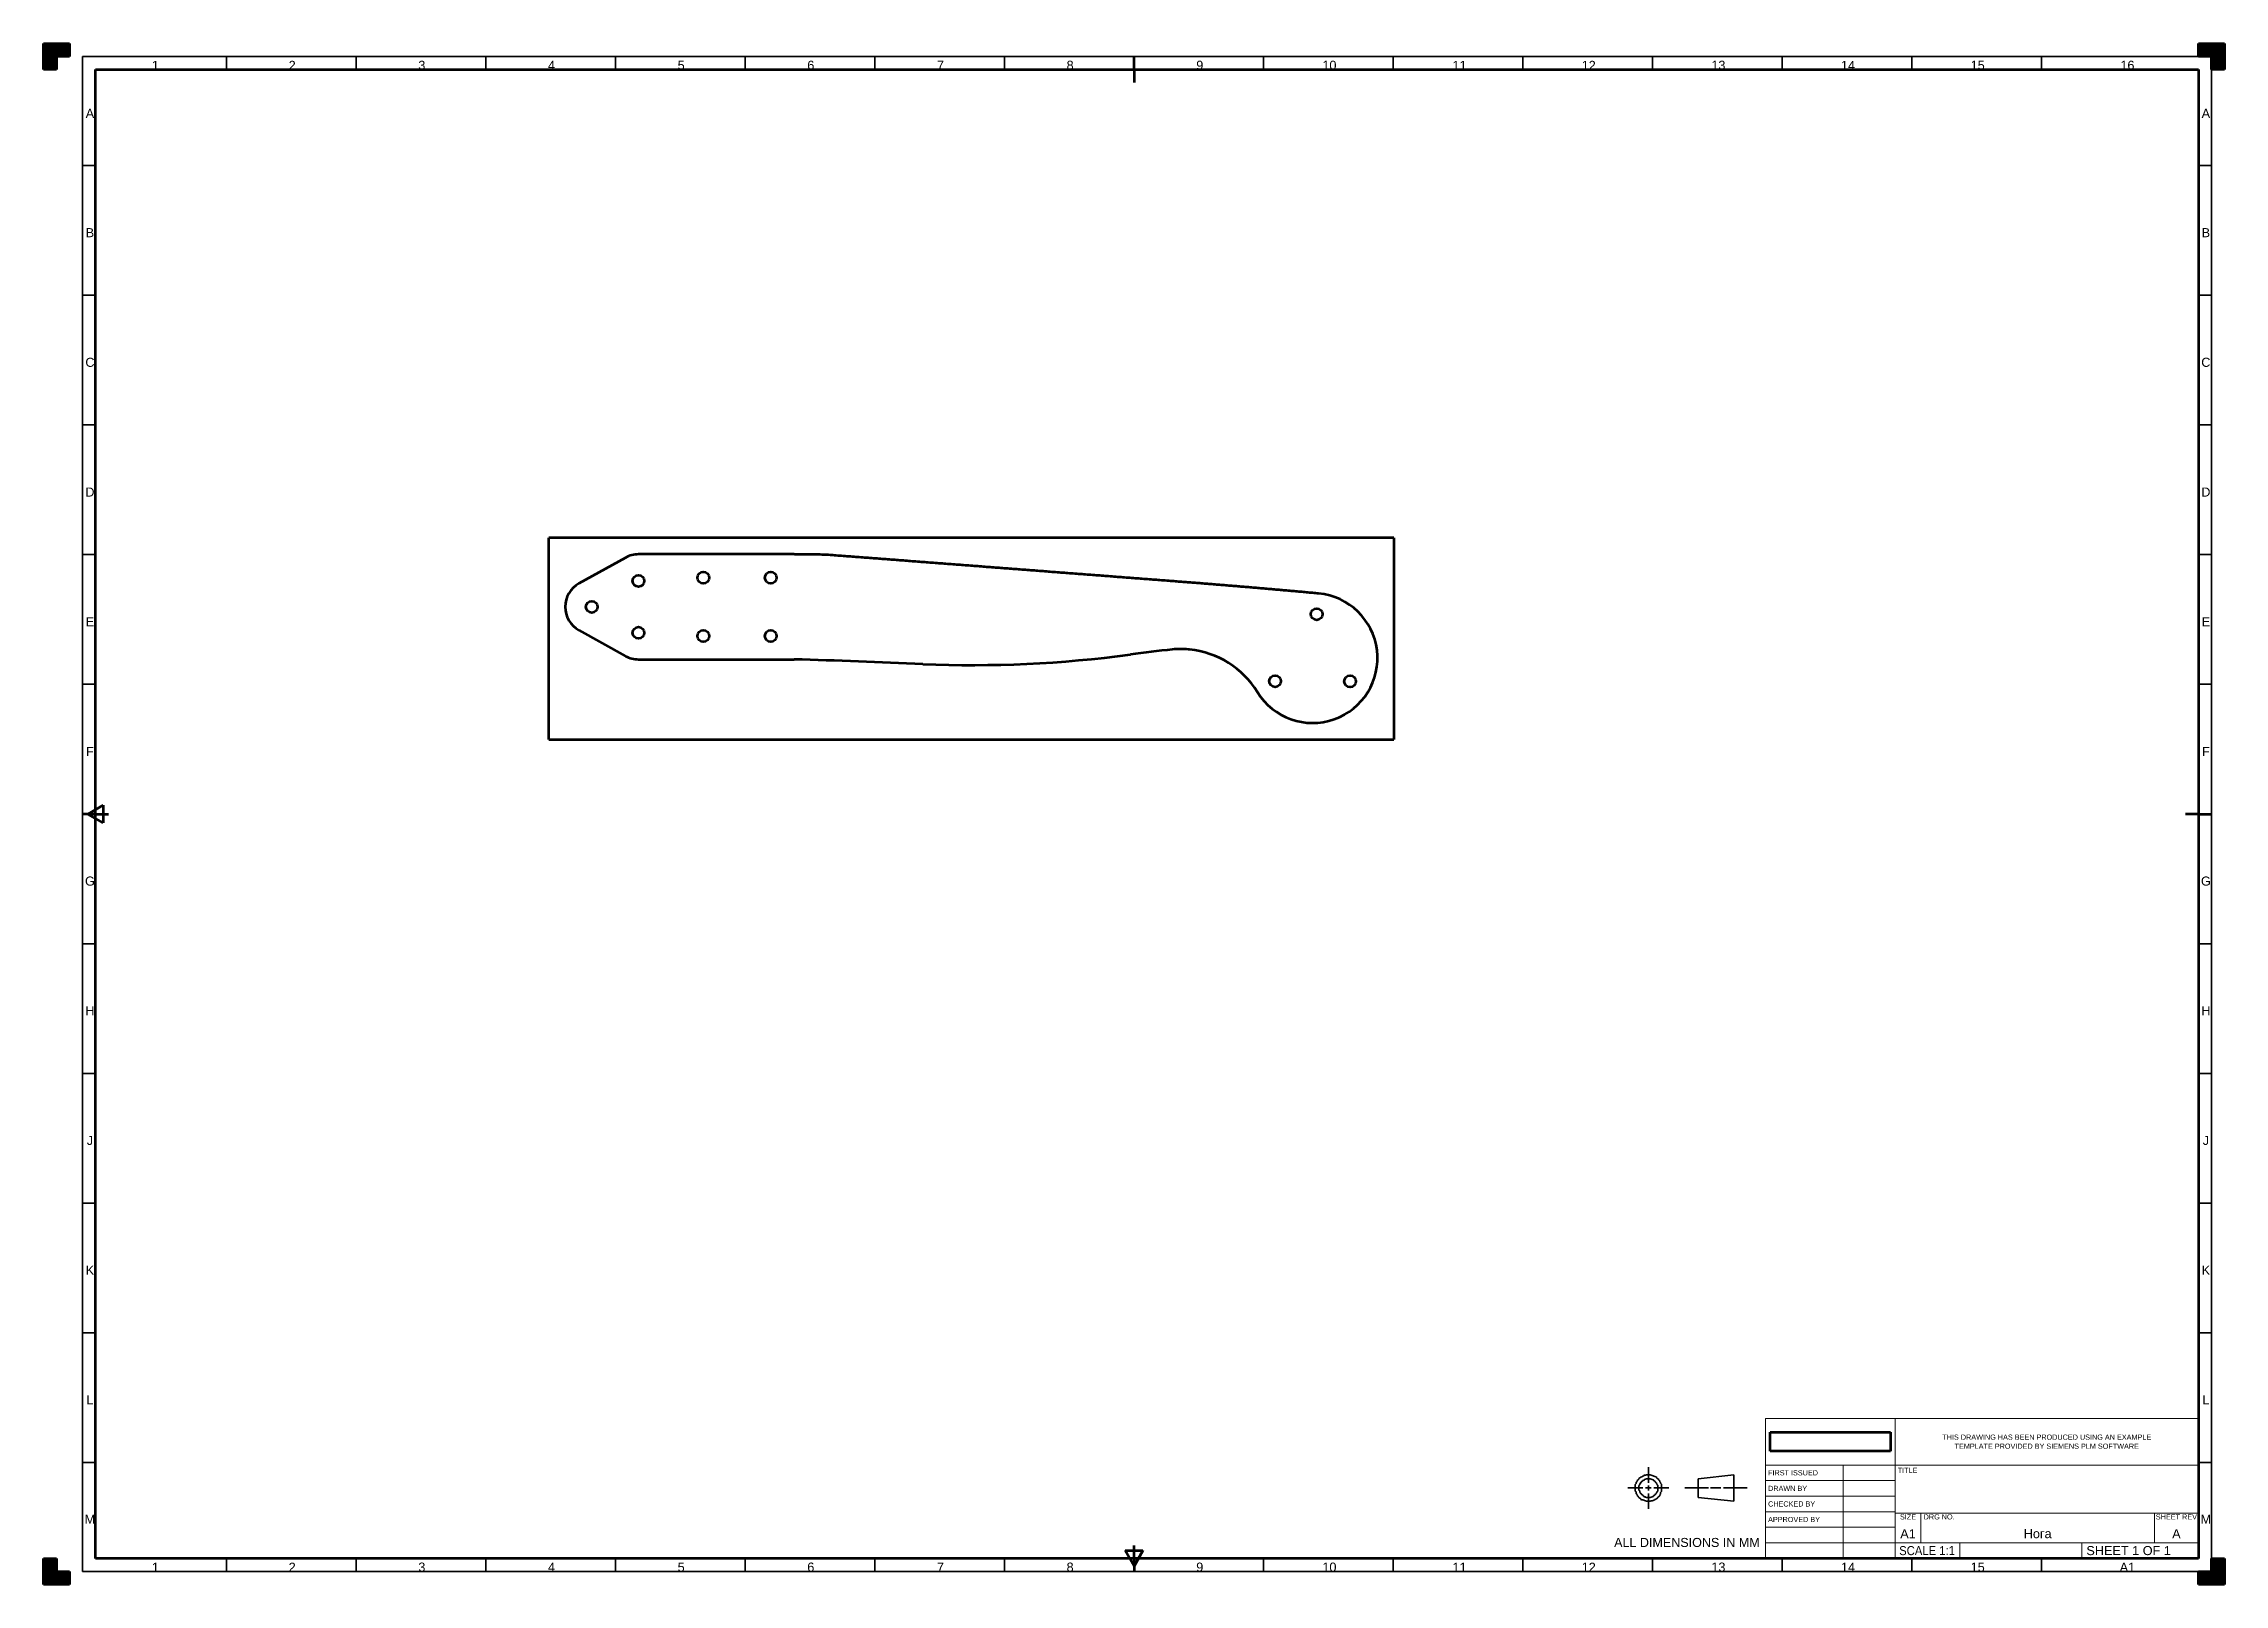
# Model space of a CAD drawing. Header units: millimetres. Extents: x 0 to 841, y 0 to 594.
import ezdxf

# ---------------------------------------------------------------- set-up
doc = ezdxf.new("R2010")
doc.units = ezdxf.units.MM
doc.layers.add('1', color=7, linetype='Continuous', true_color=0xffffff)
doc.layers.add('256', color=7, linetype='Continuous', true_color=0xffffff)
doc.styles.add('Arial', font='Arial')
picture_1 = doc.add_image_def('image1.jpg', size_in_pixel=(548, 87))

msp = doc.modelspace()

# ---------------------------------------------------------------- texts
at = {"layer": '256', "color": 18, "linetype": 'Continuous', "lineweight": 13, "char_height": 3.5, "attachment_point": 7, "line_spacing_factor": 1.047437, "style": 'Arial'}
for s, insert in [('\\fArial|b0|i0;\\W1.0000;1', (41.75, 583.86)), ('\\fArial|b0|i0;\\W1.0000;2', (94.5, 583.86)), ('\\fArial|b0|i0;\\W1.0000;3', (144.5, 583.86)), ('\\fArial|b0|i0;\\W1.0000;4', (194.5, 583.87)), ('\\fArial|b0|i0;\\W1.0000;5', (244.5, 583.87)), ('\\fArial|b0|i0;\\W1.0000;6', (294.5, 583.86)), ('\\fArial|b0|i0;\\W1.0000;7', (344.5, 583.87)), ('\\fArial|b0|i0;\\W1.0000;8', (394.5, 583.86)), ('\\fArial|b0|i0;\\W1.0000;9', (444.5, 583.86)), ('\\fArial|b0|i0;\\W1.0000;10', (493.14, 583.86)), ('\\fArial|b0|i0;\\W1.0000;11', (543.32, 583.86)), ('\\fArial|b0|i0;\\W1.0000;12', (593.14, 583.86)), ('\\fArial|b0|i0;\\W1.0000;13', (643.14, 583.86)), ('\\fArial|b0|i0;\\W1.0000;14', (693.14, 583.86)), ('\\fArial|b0|i0;\\W1.0000;15', (743.14, 583.86)), ('\\fArial|b0|i0;\\W1.0000;16', (800.89, 583.86)), ('\\fArial|b0|i0;\\W1.0000;A', (16.23, 565.37)), ('\\fArial|b0|i0;\\W1.0000;A', (832.23, 565.37)), ('\\fArial|b0|i0;\\W1.0000;B', (16.23, 519.37)), ('\\fArial|b0|i0;\\W1.0000;B', (832.23, 519.37)), ('\\fArial|b0|i0;\\W1.0000;C', (16.09, 469.34)), ('\\fArial|b0|i0;\\W1.0000;C', (832.09, 469.34)), ('\\fArial|b0|i0;\\W1.0000;D', (16.09, 419.37)), ('\\fArial|b0|i0;\\W1.0000;D', (832.09, 419.37)), ('\\fArial|b0|i0;\\W1.0000;E', (16.23, 369.37)), ('\\fArial|b0|i0;\\W1.0000;E', (832.23, 369.37)), ('\\fArial|b0|i0;\\W1.0000;F', (16.37, 319.37)), ('\\fArial|b0|i0;\\W1.0000;F', (832.37, 319.37)), ('\\fArial|b0|i0;\\W1.0000;G', (15.96, 269.34)), ('\\fArial|b0|i0;\\W1.0000;G', (831.96, 269.34)), ('\\fArial|b0|i0;\\W1.0000;H', (16.09, 219.37)), ('\\fArial|b0|i0;\\W1.0000;H', (832.09, 219.37)), ('\\fArial|b0|i0;\\W1.0000;J', (16.64, 169.37)), ('\\fArial|b0|i0;\\W1.0000;J', (832.64, 169.37)), ('\\fArial|b0|i0;\\W1.0000;K', (16.23, 119.37)), ('\\fArial|b0|i0;\\W1.0000;K', (832.23, 119.37)), ('\\fArial|b0|i0;\\W1.0000;L', (16.5, 69.37)), ('\\fArial|b0|i0;\\W1.0000;L', (832.5, 69.37)), ('\\fArial|b0|i0;\\W1.0000;M', (15.82, 23.37)), ('\\fArial|b0|i0;\\W1.0000;M', (831.82, 23.37)), ('\\fArial|b0|i0;\\W1.0000;2', (94.5, 4.86)), ('\\fArial|b0|i0;\\W1.0000;3', (144.5, 4.86)), ('\\fArial|b0|i0;\\W1.0000;5', (244.5, 4.87)), ('\\fArial|b0|i0;\\W1.0000;6', (294.5, 4.86)), ('\\fArial|b0|i0;\\W1.0000;8', (394.5, 4.86)), ('\\fArial|b0|i0;\\W1.0000;9', (444.5, 4.86)), ('\\fArial|b0|i0;\\W1.0000;10', (493.14, 4.86)), ('\\fArial|b0|i0;\\W1.0000;12', (593.14, 4.86)), ('\\fArial|b0|i0;\\W1.0000;13', (643.14, 4.86)), ('\\fArial|b0|i0;\\W1.0000;15', (743.14, 4.86)), ('\\fArial|b0|i0;\\W1.0000;1', (41.75, 4.86)), ('\\fArial|b0|i0;\\W1.0000;4', (194.5, 4.87)), ('\\fArial|b0|i0;\\W1.0000;7', (344.5, 4.87)), ('\\fArial|b0|i0;\\W1.0000;11', (543.32, 4.86)), ('\\fArial|b0|i0;\\W1.0000;14', (693.14, 4.86)), ('\\fArial|b0|i0;\\W1.0000;A1', (800.62, 4.86))]:
    msp.add_mtext(s, dxfattribs=dict(at, insert=insert))

# ---------------------------------------------------------------- blocks, each defined once
blk = doc.blocks.new('HATCH1')
at = {"color": 18, "lineweight": 13}
for p, q in [((0, 593.98988), (10, 593.98988)), ((0, 593.94755), (10, 593.94755)), ((0, 593.90522), (10, 593.90522)), ((0, 593.86289), (10, 593.86289)), ((0, 593.82056), (10, 593.82056)), ((0, 593.77823), (10, 593.77823)), ((0, 593.7359), (10, 593.7359)), ((0, 593.69357), (10, 593.69357)), ((0, 593.65124), (10, 593.65124)), ((0, 593.60891), (10, 593.60891)), ((0, 593.56658), (10, 593.56658)), ((0, 593.52425), (10, 593.52425)), ((0, 593.48192), (10, 593.48192)), ((0, 593.43959), (10, 593.43959)), ((0, 593.39726), (10, 593.39726)), ((0, 593.35493), (10, 593.35493)), ((0, 593.3126), (10, 593.3126)), ((0, 593.27027), (10, 593.27027)), ((0, 593.22794), (10, 593.22794)), ((0, 593.18561), (10, 593.18561)), ((0, 593.14328), (10, 593.14328)), ((0, 593.10095), (10, 593.10095)), ((0, 593.05862), (10, 593.05862)), ((0, 593.01629), (10, 593.01629)), ((0, 592.97396), (10, 592.97396)), ((0, 592.93163), (10, 592.93163)), ((0, 592.8893), (10, 592.8893)), ((0, 592.84697), (10, 592.84697)), ((0, 592.80464), (10, 592.80464)), ((0, 592.76231), (10, 592.76231)), ((0, 592.71998), (10, 592.71998)), ((0, 592.67765), (10, 592.67765)), ((0, 592.63532), (10, 592.63532)), ((0, 592.59299), (10, 592.59299)), ((0, 592.55066), (10, 592.55066)), ((0, 592.50833), (10, 592.50833)), ((0, 592.466), (10, 592.466)), ((0, 592.42367), (10, 592.42367)), ((0, 592.38134), (10, 592.38134)), ((0, 592.33901), (10, 592.33901)), ((0, 592.29668), (10, 592.29668)), ((0, 592.25435), (10, 592.25435)), ((0, 592.21202), (10, 592.21202)), ((0, 592.16969), (10, 592.16969)), ((0, 592.12736), (10, 592.12736)), ((0, 592.08503), (10, 592.08503)), ((0, 592.0427), (10, 592.0427)), ((0, 592.00037), (10, 592.00037)), ((0, 591.95804), (10, 591.95804)), ((0, 591.91571), (10, 591.91571)), ((0, 591.87338), (10, 591.87338)), ((0, 591.83105), (10, 591.83105)), ((0, 591.78872), (10, 591.78872)), ((0, 591.74639), (10, 591.74639)), ((0, 591.70406), (10, 591.70406)), ((0, 591.66173), (10, 591.66173)), ((0, 591.6194), (10, 591.6194)), ((0, 591.57707), (10, 591.57707)), ((0, 591.53474), (10, 591.53474)), ((0, 591.49241), (10, 591.49241)), ((0, 591.45008), (10, 591.45008)), ((0, 591.40775), (10, 591.40775)), ((0, 591.36542), (10, 591.36542)), ((0, 591.32309), (10, 591.32309)), ((0, 591.28076), (10, 591.28076)), ((0, 591.23843), (10, 591.23843)), ((0, 591.1961), (10, 591.1961)), ((0, 591.15377), (10, 591.15377)), ((0, 591.11144), (10, 591.11144)), ((0, 591.06911), (10, 591.06911)), ((0, 591.02678), (10, 591.02678)), ((0, 590.98445), (10, 590.98445)), ((0, 590.94212), (10, 590.94212)), ((0, 590.89979), (10, 590.89979)), ((0, 590.85746), (10, 590.85746)), ((0, 590.81513), (10, 590.81513)), ((0, 590.7728), (10, 590.7728)), ((0, 590.73047), (10, 590.73047)), ((0, 590.68814), (10, 590.68814)), ((0, 590.64581), (10, 590.64581)), ((0, 590.60348), (10, 590.60348)), ((0, 590.56115), (10, 590.56115)), ((0, 590.51882), (10, 590.51882)), ((0, 590.47649), (10, 590.47649)), ((0, 590.43416), (10, 590.43416)), ((0, 590.39183), (10, 590.39183)), ((0, 590.3495), (10, 590.3495)), ((0, 590.30717), (10, 590.30717)), ((0, 590.26484), (10, 590.26484)), ((0, 590.22251), (10, 590.22251)), ((0, 590.18018), (10, 590.18018)), ((0, 590.13785), (10, 590.13785)), ((0, 590.09552), (10, 590.09552)), ((0, 590.05319), (10, 590.05319)), ((0, 590.01086), (10, 590.01086)), ((0, 589.96853), (10, 589.96853)), ((0, 589.9262), (10, 589.9262)), ((0, 589.88387), (10, 589.88387)), ((0, 589.84154), (10, 589.84154)), ((0, 589.79921), (10, 589.79921)), ((0, 589.75688), (10, 589.75688)), ((0, 589.71455), (10, 589.71455)), ((0, 589.67222), (10, 589.67222)), ((0, 589.62989), (10, 589.62989)), ((0, 589.58756), (10, 589.58756)), ((0, 589.54523), (10, 589.54523)), ((0, 589.5029), (10, 589.5029)), ((0, 589.46057), (10, 589.46057)), ((0, 589.41824), (10, 589.41824)), ((0, 589.37591), (10, 589.37591)), ((0, 589.33358), (10, 589.33358)), ((0, 589.29125), (10, 589.29125)), ((0, 589.24892), (10, 589.24892)), ((0, 589.20659), (10, 589.20659)), ((0, 589.16426), (10, 589.16426)), ((0, 589.12193), (10, 589.12193)), ((0, 589.0796), (10, 589.0796)), ((0, 589.03727), (10, 589.03727)), ((0, 588.99494), (5, 588.99494)), ((0, 588.95261), (5, 588.95261)), ((0, 588.91028), (5, 588.91028)), ((0, 588.86795), (5, 588.86795)), ((0, 588.82562), (5, 588.82562)), ((0, 588.78329), (5, 588.78329)), ((0, 588.74096), (5, 588.74096)), ((0, 588.69863), (5, 588.69863)), ((0, 588.6563), (5, 588.6563)), ((0, 588.61397), (5, 588.61397)), ((0, 588.57164), (5, 588.57164)), ((0, 588.52931), (5, 588.52931)), ((0, 588.48698), (5, 588.48698)), ((0, 588.44465), (5, 588.44465)), ((0, 588.40232), (5, 588.40232)), ((0, 588.35999), (5, 588.35999)), ((0, 588.31766), (5, 588.31766)), ((0, 588.27533), (5, 588.27533)), ((0, 588.233), (5, 588.233)), ((0, 588.19067), (5, 588.19067)), ((0, 588.14834), (5, 588.14834)), ((0, 588.10601), (5, 588.10601)), ((0, 588.06368), (5, 588.06368)), ((0, 588.02135), (5, 588.02135)), ((0, 587.97902), (5, 587.97902)), ((0, 587.93669), (5, 587.93669)), ((0, 587.89436), (5, 587.89436)), ((0, 587.85203), (5, 587.85203)), ((0, 587.8097), (5, 587.8097)), ((0, 587.76737), (5, 587.76737)), ((0, 587.72504), (5, 587.72504)), ((0, 587.68271), (5, 587.68271)), ((0, 587.64038), (5, 587.64038)), ((0, 587.59805), (5, 587.59805)), ((0, 587.55572), (5, 587.55572)), ((0, 587.51339), (5, 587.51339)), ((0, 587.47106), (5, 587.47106)), ((0, 587.42873), (5, 587.42873)), ((0, 587.3864), (5, 587.3864)), ((0, 587.34407), (5, 587.34407)), ((0, 587.30174), (5, 587.30174)), ((0, 587.25941), (5, 587.25941)), ((0, 587.21708), (5, 587.21708)), ((0, 587.17475), (5, 587.17475)), ((0, 587.13242), (5, 587.13242)), ((0, 587.09009), (5, 587.09009)), ((0, 587.04776), (5, 587.04776)), ((0, 587.00543), (5, 587.00543)), ((0, 586.9631), (5, 586.9631)), ((0, 586.92077), (5, 586.92077)), ((0, 586.87844), (5, 586.87844)), ((0, 586.83611), (5, 586.83611)), ((0, 586.79378), (5, 586.79378)), ((0, 586.75145), (5, 586.75145)), ((0, 586.70912), (5, 586.70912)), ((0, 586.66679), (5, 586.66679)), ((0, 586.62446), (5, 586.62446)), ((0, 586.58213), (5, 586.58213)), ((0, 586.5398), (5, 586.5398)), ((0, 586.49747), (5, 586.49747)), ((0, 586.45514), (5, 586.45514)), ((0, 586.41281), (5, 586.41281)), ((0, 586.37048), (5, 586.37048)), ((0, 586.32815), (5, 586.32815)), ((0, 586.28582), (5, 586.28582)), ((0, 586.24349), (5, 586.24349)), ((0, 586.20116), (5, 586.20116)), ((0, 586.15883), (5, 586.15883)), ((0, 586.1165), (5, 586.1165)), ((0, 586.07417), (5, 586.07417)), ((0, 586.03184), (5, 586.03184)), ((0, 585.98951), (5, 585.98951)), ((0, 585.94718), (5, 585.94718)), ((0, 585.90485), (5, 585.90485)), ((0, 585.86252), (5, 585.86252)), ((0, 585.82019), (5, 585.82019)), ((0, 585.77786), (5, 585.77786)), ((0, 585.73553), (5, 585.73553)), ((0, 585.6932), (5, 585.6932)), ((0, 585.65087), (5, 585.65087)), ((0, 585.60854), (5, 585.60854)), ((0, 585.56621), (5, 585.56621)), ((0, 585.52388), (5, 585.52388)), ((0, 585.48155), (5, 585.48155)), ((0, 585.43922), (5, 585.43922)), ((0, 585.39689), (5, 585.39689)), ((0, 585.35456), (5, 585.35456)), ((0, 585.31223), (5, 585.31223)), ((0, 585.2699), (5, 585.2699)), ((0, 585.22757), (5, 585.22757)), ((0, 585.18524), (5, 585.18524)), ((0, 585.14291), (5, 585.14291)), ((0, 585.10058), (5, 585.10058)), ((0, 585.05825), (5, 585.05825)), ((0, 585.01592), (5, 585.01592)), ((0, 584.97359), (5, 584.97359)), ((0, 584.93126), (5, 584.93126)), ((0, 584.88893), (5, 584.88893)), ((0, 584.8466), (5, 584.8466)), ((0, 584.80427), (5, 584.80427)), ((0, 584.76194), (5, 584.76194)), ((0, 584.71961), (5, 584.71961)), ((0, 584.67728), (5, 584.67728)), ((0, 584.63495), (5, 584.63495)), ((0, 584.59262), (5, 584.59262)), ((0, 584.55029), (5, 584.55029)), ((0, 584.50796), (5, 584.50796)), ((0, 584.46563), (5, 584.46563)), ((0, 584.4233), (5, 584.4233)), ((0, 584.38097), (5, 584.38097)), ((0, 584.33864), (5, 584.33864)), ((0, 584.29631), (5, 584.29631)), ((0, 584.25398), (5, 584.25398)), ((0, 584.21165), (5, 584.21165)), ((0, 584.16932), (5, 584.16932)), ((0, 584.12699), (5, 584.12699)), ((0, 584.08466), (5, 584.08466)), ((0, 584.04233), (5, 584.04233)), ((0, 584), (5, 584))]:
    blk.add_line(p, q, dxfattribs=at)
blk = doc.blocks.new('HATCH3')
at = {"color": 18, "lineweight": 13}
for p, q in [((831, 593.98988), (841, 593.98988)), ((831, 593.94755), (841, 593.94755)), ((831, 593.90522), (841, 593.90522)), ((831, 593.86289), (841, 593.86289)), ((831, 593.82056), (841, 593.82056)), ((831, 593.77823), (841, 593.77823)), ((831, 593.7359), (841, 593.7359)), ((831, 593.69357), (841, 593.69357)), ((831, 593.65124), (841, 593.65124)), ((831, 593.60891), (841, 593.60891)), ((831, 593.56658), (841, 593.56658)), ((831, 593.52425), (841, 593.52425)), ((831, 593.48192), (841, 593.48192)), ((831, 593.43959), (841, 593.43959)), ((831, 593.39726), (841, 593.39726)), ((831, 593.35493), (841, 593.35493)), ((831, 593.3126), (841, 593.3126)), ((831, 593.27027), (841, 593.27027)), ((831, 593.22794), (841, 593.22794)), ((831, 593.18561), (841, 593.18561)), ((831, 593.14328), (841, 593.14328)), ((831, 593.10095), (841, 593.10095)), ((831, 593.05862), (841, 593.05862)), ((831, 593.01629), (841, 593.01629)), ((831, 592.97396), (841, 592.97396)), ((831, 592.93163), (841, 592.93163)), ((831, 592.8893), (841, 592.8893)), ((831, 592.84697), (841, 592.84697)), ((831, 592.80464), (841, 592.80464)), ((831, 592.76231), (841, 592.76231)), ((831, 592.71998), (841, 592.71998)), ((831, 592.67765), (841, 592.67765)), ((831, 592.63532), (841, 592.63532)), ((831, 592.59299), (841, 592.59299)), ((831, 592.55066), (841, 592.55066)), ((831, 592.50833), (841, 592.50833)), ((831, 592.466), (841, 592.466)), ((831, 592.42367), (841, 592.42367)), ((831, 592.38134), (841, 592.38134)), ((831, 592.33901), (841, 592.33901)), ((831, 592.29668), (841, 592.29668)), ((831, 592.25435), (841, 592.25435)), ((831, 592.21202), (841, 592.21202)), ((831, 592.16969), (841, 592.16969)), ((831, 592.12736), (841, 592.12736)), ((831, 592.08503), (841, 592.08503)), ((831, 592.0427), (841, 592.0427)), ((831, 592.00037), (841, 592.00037)), ((831, 591.95804), (841, 591.95804)), ((831, 591.91571), (841, 591.91571)), ((831, 591.87338), (841, 591.87338)), ((831, 591.83105), (841, 591.83105)), ((831, 591.78872), (841, 591.78872)), ((831, 591.74639), (841, 591.74639)), ((831, 591.70406), (841, 591.70406)), ((831, 591.66173), (841, 591.66173)), ((831, 591.6194), (841, 591.6194)), ((831, 591.57707), (841, 591.57707)), ((831, 591.53474), (841, 591.53474)), ((831, 591.49241), (841, 591.49241)), ((831, 591.45008), (841, 591.45008)), ((831, 591.40775), (841, 591.40775)), ((831, 591.36542), (841, 591.36542)), ((831, 591.32309), (841, 591.32309)), ((831, 591.28076), (841, 591.28076)), ((831, 591.23843), (841, 591.23843)), ((831, 591.1961), (841, 591.1961)), ((831, 591.15377), (841, 591.15377)), ((831, 591.11144), (841, 591.11144)), ((831, 591.06911), (841, 591.06911)), ((831, 591.02678), (841, 591.02678)), ((831, 590.98445), (841, 590.98445)), ((831, 590.94212), (841, 590.94212)), ((831, 590.89979), (841, 590.89979)), ((831, 590.85746), (841, 590.85746)), ((831, 590.81513), (841, 590.81513)), ((831, 590.7728), (841, 590.7728)), ((831, 590.73047), (841, 590.73047)), ((831, 590.68814), (841, 590.68814)), ((831, 590.64581), (841, 590.64581)), ((831, 590.60348), (841, 590.60348)), ((831, 590.56115), (841, 590.56115)), ((831, 590.51882), (841, 590.51882)), ((831, 590.47649), (841, 590.47649)), ((831, 590.43416), (841, 590.43416)), ((831, 590.39183), (841, 590.39183)), ((831, 590.3495), (841, 590.3495)), ((831, 590.30717), (841, 590.30717)), ((831, 590.26484), (841, 590.26484)), ((831, 590.22251), (841, 590.22251)), ((831, 590.18018), (841, 590.18018)), ((831, 590.13785), (841, 590.13785)), ((831, 590.09552), (841, 590.09552)), ((831, 590.05319), (841, 590.05319)), ((831, 590.01086), (841, 590.01086)), ((831, 589.96853), (841, 589.96853)), ((831, 589.9262), (841, 589.9262)), ((831, 589.88387), (841, 589.88387)), ((831, 589.84154), (841, 589.84154)), ((831, 589.79921), (841, 589.79921)), ((831, 589.75688), (841, 589.75688)), ((831, 589.71455), (841, 589.71455)), ((831, 589.67222), (841, 589.67222)), ((831, 589.62989), (841, 589.62989)), ((831, 589.58756), (841, 589.58756)), ((831, 589.54523), (841, 589.54523)), ((831, 589.5029), (841, 589.5029)), ((831, 589.46057), (841, 589.46057)), ((831, 589.41824), (841, 589.41824)), ((831, 589.37591), (841, 589.37591)), ((831, 589.33358), (841, 589.33358)), ((831, 589.29125), (841, 589.29125)), ((831, 589.24892), (841, 589.24892)), ((831, 589.20659), (841, 589.20659)), ((831, 589.16426), (841, 589.16426)), ((831, 589.12193), (841, 589.12193)), ((831, 589.0796), (841, 589.0796)), ((831, 589.03727), (841, 589.03727)), ((836, 588.99494), (841, 588.99494)), ((836, 588.95261), (841, 588.95261)), ((836, 588.91028), (841, 588.91028)), ((836, 588.86795), (841, 588.86795)), ((836, 588.82562), (841, 588.82562)), ((836, 588.78329), (841, 588.78329)), ((836, 588.74096), (841, 588.74096)), ((836, 588.69863), (841, 588.69863)), ((836, 588.6563), (841, 588.6563)), ((836, 588.61397), (841, 588.61397)), ((836, 588.57164), (841, 588.57164)), ((836, 588.52931), (841, 588.52931)), ((836, 588.48698), (841, 588.48698)), ((836, 588.44465), (841, 588.44465)), ((836, 588.40232), (841, 588.40232)), ((836, 588.35999), (841, 588.35999)), ((836, 588.31766), (841, 588.31766)), ((836, 588.27533), (841, 588.27533)), ((836, 588.233), (841, 588.233)), ((836, 588.19067), (841, 588.19067)), ((836, 588.14834), (841, 588.14834)), ((836, 588.10601), (841, 588.10601)), ((836, 588.06368), (841, 588.06368)), ((836, 588.02135), (841, 588.02135)), ((836, 587.97902), (841, 587.97902)), ((836, 587.93669), (841, 587.93669)), ((836, 587.89436), (841, 587.89436)), ((836, 587.85203), (841, 587.85203)), ((836, 587.8097), (841, 587.8097)), ((836, 587.76737), (841, 587.76737)), ((836, 587.72504), (841, 587.72504)), ((836, 587.68271), (841, 587.68271)), ((836, 587.64038), (841, 587.64038)), ((836, 587.59805), (841, 587.59805)), ((836, 587.55572), (841, 587.55572)), ((836, 587.51339), (841, 587.51339)), ((836, 587.47106), (841, 587.47106)), ((836, 587.42873), (841, 587.42873)), ((836, 587.3864), (841, 587.3864)), ((836, 587.34407), (841, 587.34407)), ((836, 587.30174), (841, 587.30174)), ((836, 587.25941), (841, 587.25941)), ((836, 587.21708), (841, 587.21708)), ((836, 587.17475), (841, 587.17475)), ((836, 587.13242), (841, 587.13242)), ((836, 587.09009), (841, 587.09009)), ((836, 587.04776), (841, 587.04776)), ((836, 587.00543), (841, 587.00543)), ((836, 586.9631), (841, 586.9631)), ((836, 586.92077), (841, 586.92077)), ((836, 586.87844), (841, 586.87844)), ((836, 586.83611), (841, 586.83611)), ((836, 586.79378), (841, 586.79378)), ((836, 586.75145), (841, 586.75145)), ((836, 586.70912), (841, 586.70912)), ((836, 586.66679), (841, 586.66679)), ((836, 586.62446), (841, 586.62446)), ((836, 586.58213), (841, 586.58213)), ((836, 586.5398), (841, 586.5398)), ((836, 586.49747), (841, 586.49747)), ((836, 586.45514), (841, 586.45514)), ((836, 586.41281), (841, 586.41281)), ((836, 586.37048), (841, 586.37048)), ((836, 586.32815), (841, 586.32815)), ((836, 586.28582), (841, 586.28582)), ((836, 586.24349), (841, 586.24349)), ((836, 586.20116), (841, 586.20116)), ((836, 586.15883), (841, 586.15883)), ((836, 586.1165), (841, 586.1165)), ((836, 586.07417), (841, 586.07417)), ((836, 586.03184), (841, 586.03184)), ((836, 585.98951), (841, 585.98951)), ((836, 585.94718), (841, 585.94718)), ((836, 585.90485), (841, 585.90485)), ((836, 585.86252), (841, 585.86252)), ((836, 585.82019), (841, 585.82019)), ((836, 585.77786), (841, 585.77786)), ((836, 585.73553), (841, 585.73553)), ((836, 585.6932), (841, 585.6932)), ((836, 585.65087), (841, 585.65087)), ((836, 585.60854), (841, 585.60854)), ((836, 585.56621), (841, 585.56621)), ((836, 585.52388), (841, 585.52388)), ((836, 585.48155), (841, 585.48155)), ((836, 585.43922), (841, 585.43922)), ((836, 585.39689), (841, 585.39689)), ((836, 585.35456), (841, 585.35456)), ((836, 585.31223), (841, 585.31223)), ((836, 585.2699), (841, 585.2699)), ((836, 585.22757), (841, 585.22757)), ((836, 585.18524), (841, 585.18524)), ((836, 585.14291), (841, 585.14291)), ((836, 585.10058), (841, 585.10058)), ((836, 585.05825), (841, 585.05825)), ((836, 585.01592), (841, 585.01592)), ((836, 584.97359), (841, 584.97359)), ((836, 584.93126), (841, 584.93126)), ((836, 584.88893), (841, 584.88893)), ((836, 584.8466), (841, 584.8466)), ((836, 584.80427), (841, 584.80427)), ((836, 584.76194), (841, 584.76194)), ((836, 584.71961), (841, 584.71961)), ((836, 584.67728), (841, 584.67728)), ((836, 584.63495), (841, 584.63495)), ((836, 584.59262), (841, 584.59262)), ((836, 584.55029), (841, 584.55029)), ((836, 584.50796), (841, 584.50796)), ((836, 584.46563), (841, 584.46563)), ((836, 584.4233), (841, 584.4233)), ((836, 584.38097), (841, 584.38097)), ((836, 584.33864), (841, 584.33864)), ((836, 584.29631), (841, 584.29631)), ((836, 584.25398), (841, 584.25398)), ((836, 584.21165), (841, 584.21165)), ((836, 584.16932), (841, 584.16932)), ((836, 584.12699), (841, 584.12699)), ((836, 584.08466), (841, 584.08466)), ((836, 584.04233), (841, 584.04233)), ((836, 584), (841, 584))]:
    blk.add_line(p, q, dxfattribs=at)
blk = doc.blocks.new('HATCH5')
at = {"color": 18, "lineweight": 13}
for p, q in [((836, 9.98988), (841, 9.98988)), ((836, 9.94755), (841, 9.94755)), ((836, 9.90522), (841, 9.90522)), ((836, 9.86289), (841, 9.86289)), ((836, 9.82056), (841, 9.82056)), ((836, 9.77823), (841, 9.77823)), ((836, 9.7359), (841, 9.7359)), ((836, 9.69357), (841, 9.69357)), ((836, 9.65124), (841, 9.65124)), ((836, 9.60891), (841, 9.60891)), ((836, 9.56658), (841, 9.56658)), ((836, 9.52425), (841, 9.52425)), ((836, 9.48192), (841, 9.48192)), ((836, 9.43959), (841, 9.43959)), ((836, 9.39726), (841, 9.39726)), ((836, 9.35493), (841, 9.35493)), ((836, 9.3126), (841, 9.3126)), ((836, 9.27027), (841, 9.27027)), ((836, 9.22794), (841, 9.22794)), ((836, 9.18561), (841, 9.18561)), ((836, 9.14328), (841, 9.14328)), ((836, 9.10095), (841, 9.10095)), ((836, 9.05862), (841, 9.05862)), ((836, 9.01629), (841, 9.01629)), ((836, 8.97396), (841, 8.97396)), ((836, 8.93163), (841, 8.93163)), ((836, 8.8893), (841, 8.8893)), ((836, 8.84697), (841, 8.84697)), ((836, 8.80464), (841, 8.80464)), ((836, 8.76231), (841, 8.76231)), ((836, 8.71998), (841, 8.71998)), ((836, 8.67765), (841, 8.67765)), ((836, 8.63532), (841, 8.63532)), ((836, 8.59299), (841, 8.59299)), ((836, 8.55066), (841, 8.55066)), ((836, 8.50833), (841, 8.50833)), ((836, 8.466), (841, 8.466)), ((836, 8.42367), (841, 8.42367)), ((831, 4.99494), (841, 4.99494)), ((831, 4.95261), (841, 4.95261)), ((831, 4.91028), (841, 4.91028)), ((831, 4.86795), (841, 4.86795)), ((831, 4.82562), (841, 4.82562)), ((831, 4.78329), (841, 4.78329)), ((831, 4.74096), (841, 4.74096)), ((831, 4.69863), (841, 4.69863)), ((831, 4.6563), (841, 4.6563)), ((831, 4.61397), (841, 4.61397)), ((831, 4.57164), (841, 4.57164)), ((831, 4.52931), (841, 4.52931)), ((831, 4.48698), (841, 4.48698)), ((831, 4.44465), (841, 4.44465)), ((831, 4.40232), (841, 4.40232)), ((831, 4.35999), (841, 4.35999)), ((831, 4.31766), (841, 4.31766)), ((831, 4.27533), (841, 4.27533)), ((831, 4.233), (841, 4.233)), ((831, 4.19067), (841, 4.19067)), ((831, 4.14834), (841, 4.14834)), ((831, 4.10601), (841, 4.10601)), ((831, 4.06368), (841, 4.06368)), ((831, 4.02135), (841, 4.02135)), ((831, 3.97902), (841, 3.97902)), ((831, 3.93669), (841, 3.93669)), ((831, 3.89436), (841, 3.89436)), ((831, 3.85203), (841, 3.85203)), ((831, 3.8097), (841, 3.8097)), ((831, 3.76737), (841, 3.76737)), ((831, 3.72504), (841, 3.72504)), ((831, 3.68271), (841, 3.68271)), ((831, 3.64038), (841, 3.64038)), ((831, 3.59805), (841, 3.59805)), ((831, 3.55572), (841, 3.55572)), ((831, 3.51339), (841, 3.51339)), ((831, 3.47106), (841, 3.47106)), ((831, 3.42873), (841, 3.42873)), ((831, 3.3864), (841, 3.3864)), ((831, 3.34407), (841, 3.34407)), ((831, 3.30174), (841, 3.30174)), ((831, 3.25941), (841, 3.25941)), ((831, 3.21708), (841, 3.21708)), ((831, 3.17475), (841, 3.17475)), ((831, 3.13242), (841, 3.13242)), ((831, 3.09009), (841, 3.09009)), ((831, 3.04776), (841, 3.04776)), ((831, 3.00543), (841, 3.00543)), ((831, 2.9631), (841, 2.9631)), ((831, 2.92077), (841, 2.92077)), ((831, 2.87844), (841, 2.87844)), ((831, 2.83611), (841, 2.83611)), ((831, 2.79378), (841, 2.79378)), ((831, 2.75145), (841, 2.75145)), ((831, 2.70912), (841, 2.70912)), ((831, 2.66679), (841, 2.66679)), ((831, 2.62446), (841, 2.62446)), ((831, 2.58213), (841, 2.58213)), ((831, 2.5398), (841, 2.5398)), ((831, 2.49747), (841, 2.49747)), ((831, 2.45514), (841, 2.45514)), ((831, 2.41281), (841, 2.41281)), ((831, 2.37048), (841, 2.37048)), ((831, 2.32815), (841, 2.32815)), ((831, 2.28582), (841, 2.28582)), ((831, 2.24349), (841, 2.24349)), ((831, 2.20116), (841, 2.20116)), ((831, 2.15883), (841, 2.15883)), ((831, 2.1165), (841, 2.1165)), ((831, 2.07417), (841, 2.07417)), ((831, 2.03184), (841, 2.03184)), ((831, 1.98951), (841, 1.98951)), ((831, 1.94718), (841, 1.94718)), ((831, 1.90485), (841, 1.90485)), ((831, 1.86252), (841, 1.86252)), ((831, 1.82019), (841, 1.82019)), ((831, 1.77786), (841, 1.77786)), ((831, 1.73553), (841, 1.73553)), ((831, 1.6932), (841, 1.6932)), ((831, 1.65087), (841, 1.65087)), ((831, 1.60854), (841, 1.60854)), ((831, 1.56621), (841, 1.56621)), ((831, 1.52388), (841, 1.52388)), ((831, 1.48155), (841, 1.48155)), ((831, 1.43922), (841, 1.43922)), ((831, 1.39689), (841, 1.39689)), ((831, 1.35456), (841, 1.35456)), ((831, 1.31223), (841, 1.31223)), ((831, 1.2699), (841, 1.2699)), ((831, 1.22757), (841, 1.22757)), ((831, 1.18524), (841, 1.18524)), ((831, 1.14291), (841, 1.14291)), ((831, 1.10058), (841, 1.10058)), ((831, 1.05825), (841, 1.05825)), ((831, 1.01592), (841, 1.01592)), ((831, 0.97359), (841, 0.97359)), ((831, 0.93126), (841, 0.93126)), ((831, 0.88893), (841, 0.88893)), ((831, 0.8466), (841, 0.8466)), ((831, 0.80427), (841, 0.80427)), ((831, 0.76194), (841, 0.76194)), ((831, 0.71961), (841, 0.71961)), ((831, 0.67728), (841, 0.67728)), ((831, 0.63495), (841, 0.63495)), ((831, 0.59262), (841, 0.59262)), ((831, 0.55029), (841, 0.55029)), ((831, 0.50796), (841, 0.50796)), ((831, 0.46563), (841, 0.46563)), ((831, 0.4233), (841, 0.4233)), ((831, 0.38097), (841, 0.38097)), ((831, 0.33864), (841, 0.33864)), ((831, 0.29631), (841, 0.29631)), ((831, 0.25398), (841, 0.25398)), ((831, 0.21165), (841, 0.21165)), ((831, 0.16932), (841, 0.16932)), ((831, 0.12699), (841, 0.12699)), ((831, 0.08466), (841, 0.08466)), ((831, 0.04233), (841, 0.04233)), ((831, 0), (841, 0)), ((836, 8.38134), (841, 8.38134)), ((836, 8.33901), (841, 8.33901)), ((836, 8.29668), (841, 8.29668)), ((836, 8.25435), (841, 8.25435)), ((836, 8.21202), (841, 8.21202)), ((836, 8.16969), (841, 8.16969)), ((836, 8.12736), (841, 8.12736)), ((836, 8.08503), (841, 8.08503)), ((836, 8.0427), (841, 8.0427)), ((836, 8.00037), (841, 8.00037)), ((836, 7.95804), (841, 7.95804)), ((836, 7.91571), (841, 7.91571)), ((836, 7.87338), (841, 7.87338)), ((836, 7.83105), (841, 7.83105)), ((836, 7.78872), (841, 7.78872)), ((836, 7.74639), (841, 7.74639)), ((836, 7.70406), (841, 7.70406)), ((836, 7.66173), (841, 7.66173)), ((836, 7.6194), (841, 7.6194)), ((836, 7.57707), (841, 7.57707)), ((836, 7.53474), (841, 7.53474)), ((836, 7.49241), (841, 7.49241)), ((836, 7.45008), (841, 7.45008)), ((836, 7.40775), (841, 7.40775)), ((836, 7.36542), (841, 7.36542)), ((836, 7.32309), (841, 7.32309)), ((836, 7.28076), (841, 7.28076)), ((836, 7.23843), (841, 7.23843)), ((836, 7.1961), (841, 7.1961)), ((836, 7.15377), (841, 7.15377)), ((836, 7.11144), (841, 7.11144)), ((836, 7.06911), (841, 7.06911)), ((836, 7.02678), (841, 7.02678)), ((836, 6.98445), (841, 6.98445)), ((836, 6.94212), (841, 6.94212)), ((836, 6.89979), (841, 6.89979)), ((836, 6.85746), (841, 6.85746)), ((836, 6.81513), (841, 6.81513)), ((836, 6.7728), (841, 6.7728)), ((836, 6.73047), (841, 6.73047)), ((836, 6.68814), (841, 6.68814)), ((836, 6.64581), (841, 6.64581)), ((836, 6.60348), (841, 6.60348)), ((836, 6.56115), (841, 6.56115)), ((836, 6.51882), (841, 6.51882)), ((836, 6.47649), (841, 6.47649)), ((836, 6.43416), (841, 6.43416)), ((836, 6.39183), (841, 6.39183)), ((836, 6.3495), (841, 6.3495)), ((836, 6.30717), (841, 6.30717)), ((836, 6.26484), (841, 6.26484)), ((836, 6.22251), (841, 6.22251)), ((836, 6.18018), (841, 6.18018)), ((836, 6.13785), (841, 6.13785)), ((836, 6.09552), (841, 6.09552)), ((836, 6.05319), (841, 6.05319)), ((836, 6.01086), (841, 6.01086)), ((836, 5.96853), (841, 5.96853)), ((836, 5.9262), (841, 5.9262)), ((836, 5.88387), (841, 5.88387)), ((836, 5.84154), (841, 5.84154)), ((836, 5.79921), (841, 5.79921)), ((836, 5.75688), (841, 5.75688)), ((836, 5.71455), (841, 5.71455)), ((836, 5.67222), (841, 5.67222)), ((836, 5.62989), (841, 5.62989)), ((836, 5.58756), (841, 5.58756)), ((836, 5.54523), (841, 5.54523)), ((836, 5.5029), (841, 5.5029)), ((836, 5.46057), (841, 5.46057)), ((836, 5.41824), (841, 5.41824)), ((836, 5.37591), (841, 5.37591)), ((836, 5.33358), (841, 5.33358)), ((836, 5.29125), (841, 5.29125)), ((836, 5.24892), (841, 5.24892)), ((836, 5.20659), (841, 5.20659)), ((836, 5.16426), (841, 5.16426)), ((836, 5.12193), (841, 5.12193)), ((836, 5.0796), (841, 5.0796)), ((836, 5.03727), (841, 5.03727))]:
    blk.add_line(p, q, dxfattribs=at)
blk = doc.blocks.new('HATCH7')
at = {"color": 18, "lineweight": 13}
for p, q in [((0, 9.98988), (5, 9.98988)), ((0, 9.94755), (5, 9.94755)), ((0, 9.90522), (5, 9.90522)), ((0, 9.86289), (5, 9.86289)), ((0, 9.82056), (5, 9.82056)), ((0, 9.77823), (5, 9.77823)), ((0, 9.7359), (5, 9.7359)), ((0, 9.69357), (5, 9.69357)), ((0, 9.65124), (5, 9.65124)), ((0, 9.60891), (5, 9.60891)), ((0, 9.56658), (5, 9.56658)), ((0, 9.52425), (5, 9.52425)), ((0, 9.48192), (5, 9.48192)), ((0, 9.43959), (5, 9.43959)), ((0, 9.39726), (5, 9.39726)), ((0, 9.35493), (5, 9.35493)), ((0, 9.3126), (5, 9.3126)), ((0, 9.27027), (5, 9.27027)), ((0, 9.22794), (5, 9.22794)), ((0, 9.18561), (5, 9.18561)), ((0, 9.14328), (5, 9.14328)), ((0, 9.10095), (5, 9.10095)), ((0, 9.05862), (5, 9.05862)), ((0, 9.01629), (5, 9.01629)), ((0, 8.97396), (5, 8.97396)), ((0, 8.93163), (5, 8.93163)), ((0, 8.8893), (5, 8.8893)), ((0, 8.84697), (5, 8.84697)), ((0, 8.80464), (5, 8.80464)), ((0, 8.76231), (5, 8.76231)), ((0, 8.71998), (5, 8.71998)), ((0, 8.67765), (5, 8.67765)), ((0, 8.63532), (5, 8.63532)), ((0, 8.59299), (5, 8.59299)), ((0, 8.55066), (5, 8.55066)), ((0, 8.50833), (5, 8.50833)), ((0, 8.466), (5, 8.466)), ((0, 8.42367), (5, 8.42367)), ((0, 8.38134), (5, 8.38134)), ((0, 8.33901), (5, 8.33901)), ((0, 8.29668), (5, 8.29668)), ((0, 8.25435), (5, 8.25435)), ((0, 8.21202), (5, 8.21202)), ((0, 8.16969), (5, 8.16969)), ((0, 8.12736), (5, 8.12736)), ((0, 8.08503), (5, 8.08503)), ((0, 8.0427), (5, 8.0427)), ((0, 8.00037), (5, 8.00037)), ((0, 7.95804), (5, 7.95804)), ((0, 7.91571), (5, 7.91571)), ((0, 7.87338), (5, 7.87338)), ((0, 7.83105), (5, 7.83105)), ((0, 7.78872), (5, 7.78872)), ((0, 7.74639), (5, 7.74639)), ((0, 7.70406), (5, 7.70406)), ((0, 7.66173), (5, 7.66173)), ((0, 7.6194), (5, 7.6194)), ((0, 7.57707), (5, 7.57707)), ((0, 7.53474), (5, 7.53474)), ((0, 7.49241), (5, 7.49241)), ((0, 7.45008), (5, 7.45008)), ((0, 7.40775), (5, 7.40775)), ((0, 7.36542), (5, 7.36542)), ((0, 7.32309), (5, 7.32309)), ((0, 7.28076), (5, 7.28076)), ((0, 7.23843), (5, 7.23843)), ((0, 7.1961), (5, 7.1961)), ((0, 7.15377), (5, 7.15377)), ((0, 7.11144), (5, 7.11144)), ((0, 7.06911), (5, 7.06911)), ((0, 7.02678), (5, 7.02678)), ((0, 6.98445), (5, 6.98445)), ((0, 6.94212), (5, 6.94212)), ((0, 6.89979), (5, 6.89979)), ((0, 6.85746), (5, 6.85746)), ((0, 6.81513), (5, 6.81513)), ((0, 6.7728), (5, 6.7728)), ((0, 6.73047), (5, 6.73047)), ((0, 6.68814), (5, 6.68814)), ((0, 6.64581), (5, 6.64581)), ((0, 6.60348), (5, 6.60348)), ((0, 6.56115), (5, 6.56115)), ((0, 6.51882), (5, 6.51882)), ((0, 6.47649), (5, 6.47649)), ((0, 6.43416), (5, 6.43416)), ((0, 6.39183), (5, 6.39183)), ((0, 6.3495), (5, 6.3495)), ((0, 6.30717), (5, 6.30717)), ((0, 6.26484), (5, 6.26484)), ((0, 6.22251), (5, 6.22251)), ((0, 6.18018), (5, 6.18018)), ((0, 6.13785), (5, 6.13785)), ((0, 6.09552), (5, 6.09552)), ((0, 6.05319), (5, 6.05319)), ((0, 6.01086), (5, 6.01086)), ((0, 5.96853), (5, 5.96853)), ((0, 5.9262), (5, 5.9262)), ((0, 5.88387), (5, 5.88387)), ((0, 5.84154), (5, 5.84154)), ((0, 5.79921), (5, 5.79921)), ((0, 5.75688), (5, 5.75688)), ((0, 5.71455), (5, 5.71455)), ((0, 5.67222), (5, 5.67222)), ((0, 5.62989), (5, 5.62989)), ((0, 5.58756), (5, 5.58756)), ((0, 5.54523), (5, 5.54523)), ((0, 5.5029), (5, 5.5029)), ((0, 5.46057), (5, 5.46057)), ((0, 5.41824), (5, 5.41824)), ((0, 5.37591), (5, 5.37591)), ((0, 5.33358), (5, 5.33358)), ((0, 5.29125), (5, 5.29125)), ((0, 5.24892), (5, 5.24892)), ((0, 5.20659), (5, 5.20659)), ((0, 5.16426), (5, 5.16426)), ((0, 5.12193), (5, 5.12193)), ((0, 5.0796), (5, 5.0796)), ((0, 5.03727), (5, 5.03727)), ((0, 4.99494), (10, 4.99494)), ((0, 4.95261), (10, 4.95261)), ((0, 4.91028), (10, 4.91028)), ((0, 4.86795), (10, 4.86795)), ((0, 4.82562), (10, 4.82562)), ((0, 4.78329), (10, 4.78329)), ((0, 4.74096), (10, 4.74096)), ((0, 4.69863), (10, 4.69863)), ((0, 4.6563), (10, 4.6563)), ((0, 4.61397), (10, 4.61397)), ((0, 4.57164), (10, 4.57164)), ((0, 4.52931), (10, 4.52931)), ((0, 4.48698), (10, 4.48698)), ((0, 4.44465), (10, 4.44465)), ((0, 4.40232), (10, 4.40232)), ((0, 4.35999), (10, 4.35999)), ((0, 4.31766), (10, 4.31766)), ((0, 4.27533), (10, 4.27533)), ((0, 4.233), (10, 4.233)), ((0, 4.19067), (10, 4.19067)), ((0, 4.14834), (10, 4.14834)), ((0, 4.10601), (10, 4.10601)), ((0, 4.06368), (10, 4.06368)), ((0, 4.02135), (10, 4.02135)), ((0, 3.97902), (10, 3.97902)), ((0, 3.93669), (10, 3.93669)), ((0, 3.89436), (10, 3.89436)), ((0, 3.85203), (10, 3.85203)), ((0, 3.8097), (10, 3.8097)), ((0, 3.76737), (10, 3.76737)), ((0, 3.72504), (10, 3.72504)), ((0, 3.68271), (10, 3.68271)), ((0, 3.64038), (10, 3.64038)), ((0, 3.59805), (10, 3.59805)), ((0, 3.55572), (10, 3.55572)), ((0, 3.51339), (10, 3.51339)), ((0, 3.47106), (10, 3.47106)), ((0, 3.42873), (10, 3.42873)), ((0, 3.3864), (10, 3.3864)), ((0, 3.34407), (10, 3.34407)), ((0, 3.30174), (10, 3.30174)), ((0, 3.25941), (10, 3.25941)), ((0, 3.21708), (10, 3.21708)), ((0, 3.17475), (10, 3.17475)), ((0, 3.13242), (10, 3.13242)), ((0, 3.09009), (10, 3.09009)), ((0, 3.04776), (10, 3.04776)), ((0, 3.00543), (10, 3.00543)), ((0, 2.9631), (10, 2.9631)), ((0, 2.92077), (10, 2.92077)), ((0, 2.87844), (10, 2.87844)), ((0, 2.83611), (10, 2.83611)), ((0, 2.79378), (10, 2.79378)), ((0, 2.75145), (10, 2.75145)), ((0, 2.70912), (10, 2.70912)), ((0, 2.66679), (10, 2.66679)), ((0, 2.62446), (10, 2.62446)), ((0, 2.58213), (10, 2.58213)), ((0, 2.5398), (10, 2.5398)), ((0, 2.49747), (10, 2.49747)), ((0, 2.45514), (10, 2.45514)), ((0, 2.41281), (10, 2.41281)), ((0, 2.37048), (10, 2.37048)), ((0, 2.32815), (10, 2.32815)), ((0, 2.28582), (10, 2.28582)), ((0, 2.24349), (10, 2.24349)), ((0, 2.20116), (10, 2.20116)), ((0, 2.15883), (10, 2.15883)), ((0, 2.1165), (10, 2.1165)), ((0, 2.07417), (10, 2.07417)), ((0, 2.03184), (10, 2.03184)), ((0, 1.98951), (10, 1.98951)), ((0, 1.94718), (10, 1.94718)), ((0, 1.90485), (10, 1.90485)), ((0, 1.86252), (10, 1.86252)), ((0, 1.82019), (10, 1.82019)), ((0, 1.77786), (10, 1.77786)), ((0, 1.73553), (10, 1.73553)), ((0, 1.6932), (10, 1.6932)), ((0, 1.65087), (10, 1.65087)), ((0, 1.60854), (10, 1.60854)), ((0, 1.56621), (10, 1.56621)), ((0, 1.52388), (10, 1.52388)), ((0, 1.48155), (10, 1.48155)), ((0, 1.43922), (10, 1.43922)), ((0, 1.39689), (10, 1.39689)), ((0, 1.35456), (10, 1.35456)), ((0, 1.31223), (10, 1.31223)), ((0, 1.2699), (10, 1.2699)), ((0, 1.22757), (10, 1.22757)), ((0, 1.18524), (10, 1.18524)), ((0, 1.14291), (10, 1.14291)), ((0, 1.10058), (10, 1.10058)), ((0, 1.05825), (10, 1.05825)), ((0, 1.01592), (10, 1.01592)), ((0, 0.97359), (10, 0.97359)), ((0, 0.93126), (10, 0.93126)), ((0, 0.88893), (10, 0.88893)), ((0, 0.8466), (10, 0.8466)), ((0, 0.80427), (10, 0.80427)), ((0, 0.76194), (10, 0.76194)), ((0, 0.71961), (10, 0.71961)), ((0, 0.67728), (10, 0.67728)), ((0, 0.63495), (10, 0.63495)), ((0, 0.59262), (10, 0.59262)), ((0, 0.55029), (10, 0.55029)), ((0, 0.50796), (10, 0.50796)), ((0, 0.46563), (10, 0.46563)), ((0, 0.4233), (10, 0.4233)), ((0, 0.38097), (10, 0.38097)), ((0, 0.33864), (10, 0.33864)), ((0, 0.29631), (10, 0.29631)), ((0, 0.25398), (10, 0.25398)), ((0, 0.21165), (10, 0.21165)), ((0, 0.16932), (10, 0.16932)), ((0, 0.12699), (10, 0.12699)), ((0, 0.08466), (10, 0.08466)), ((0, 0.04233), (10, 0.04233))]:
    blk.add_line(p, q, dxfattribs=at)
blk = doc.blocks.new('TabularNote1')
at = {"layer": '1', "color": 18, "linetype": 'Continuous', "lineweight": 18}
for p, q in [((-50, 54), (-20, 54)), ((-50, 54), (-50, 36)), ((-20, 54), (0, 54)), ((0, 54), (0, 36)), ((-50, 36), (-20, 36)), ((-50, 36), (-50, 30)), ((-20, 36), (0, 36)), ((-20, 36), (-20, 30)), ((0, 36), (0, 30)), ((-50, 30), (-20, 30)), ((-50, 30), (-50, 24)), ((-20, 30), (0, 30)), ((-20, 30), (-20, 24)), ((0, 30), (0, 24)), ((-50, 24), (-20, 24)), ((-50, 24), (-50, 18)), ((-50, 18), (-20, 18)), ((-50, 18), (-50, 12)), ((-20, 24), (0, 24)), ((-20, 24), (-20, 18)), ((-20, 18), (0, 18)), ((-20, 18), (-20, 12)), ((0, 24), (0, 18)), ((0, 18), (0, 12)), ((-50, 12), (-20, 12)), ((-50, 12), (-50, 6)), ((-20, 12), (0, 12)), ((-20, 12), (-20, 6)), ((0, 12), (0, 6)), ((-50, 6), (-20, 6)), ((-50, 6), (-50, 0)), ((-50, 0), (-20, 0)), ((-20, 6), (0, 6)), ((-20, 6), (-20, 0)), ((-20, 0), (0, 0)), ((0, 6), (0, 0))]:
    blk.add_line(p, q, dxfattribs=at)
at = {"layer": '1', "color": 18, "linetype": 'Continuous', "lineweight": 13, "char_height": 2, "attachment_point": 4, "line_spacing_factor": 1.047437, "style": 'Arial'}
for s, insert in [('\\fArial|b0|i0;\\W1.0000;FIRST ISSUED', (-48.975, 33)), ('\\fArial|b0|i0;\\W1.0000;DRAWN BY', (-48.975, 27)), ('\\fArial|b0|i0;\\W1.0000;CHECKED BY', (-48.975, 21)), ('\\fArial|b0|i0;\\W1.0000;APPROVED BY', (-48.975, 15))]:
    blk.add_mtext(s, dxfattribs=dict(at, insert=insert))
blk = doc.blocks.new('3RDANG1')
at = {"layer": '1', "color": 18, "linetype": 'Continuous', "lineweight": 35}
for p, q in [((0.173, 0.63), (0.173, 1)), ((0.102, 0.748), (0.094, 0.732)), ((0.094, 0.732), (0.094, 0.717)), ((0.11, 0.764), (0.102, 0.748)), ((0.118, 0.772), (0.11, 0.764)), ((0.126, 0.787), (0.118, 0.772)), ((0.134, 0.795), (0.126, 0.787)), ((0.142, 0.811), (0.134, 0.803)), ((0.134, 0.803), (0.134, 0.795)), ((0.15, 0.811), (0.142, 0.811)), ((0.157, 0.819), (0.15, 0.811)), ((0.165, 0.819), (0.157, 0.819)), ((0.173, 0.819), (0.165, 0.819)), ((0.181, 0.819), (0.173, 0.819)), ((0.189, 0.819), (0.181, 0.819)), ((0.197, 0.811), (0.189, 0.819)), ((0.205, 0.803), (0.197, 0.811)), ((0.213, 0.795), (0.205, 0.803)), ((0.22, 0.787), (0.213, 0.795)), ((0.228, 0.78), (0.22, 0.787)), ((0.236, 0.772), (0.228, 0.78)), ((0.244, 0.756), (0.236, 0.772)), ((0.244, 0.74), (0.244, 0.756)), ((0.252, 0.724), (0.244, 0.74)), ((0.89, 0.819), (0.591, 0.724)), ((0.89, 0.181), (0.89, 0.819)), ((0.071, 0.606), (0.063, 0.583)), ((0.063, 0.583), (0.063, 0.559)), ((0.063, 0.559), (0.063, 0.535)), ((0.079, 0.661), (0.071, 0.646)), ((0.071, 0.646), (0.071, 0.622)), ((0.071, 0.622), (0.071, 0.606)), ((0.087, 0.701), (0.079, 0.685)), ((0.079, 0.685), (0.079, 0.661)), ((0.094, 0.717), (0.087, 0.701)), ((0.102, 0.575), (0.094, 0.559)), ((0.094, 0.559), (0.094, 0.543)), ((0.11, 0.614), (0.102, 0.606)), ((0.102, 0.606), (0.102, 0.591)), ((0.102, 0.591), (0.102, 0.575)), ((0.118, 0.654), (0.11, 0.646)), ((0.11, 0.646), (0.11, 0.63)), ((0.11, 0.63), (0.11, 0.614)), ((0.126, 0.677), (0.118, 0.669)), ((0.118, 0.669), (0.118, 0.654)), ((0.134, 0.693), (0.126, 0.685)), ((0.126, 0.685), (0.126, 0.677)), ((0.142, 0.701), (0.134, 0.693)), ((0.15, 0.717), (0.142, 0.709)), ((0.142, 0.709), (0.142, 0.701)), ((0.157, 0.724), (0.15, 0.717)), ((0.15, 0.717), (0.15, 0.717)), ((0.165, 0.724), (0.157, 0.724)), ((0.173, 0.724), (0.165, 0.724)), ((0.181, 0.724), (0.173, 0.724)), ((0.173, 0.724), (0.173, 0.724)), ((0.173, 0.441), (0.173, 0.559)), ((0.189, 0.724), (0.181, 0.724)), ((0.197, 0.717), (0.189, 0.724)), ((0.189, 0.724), (0.189, 0.724)), ((0.205, 0.709), (0.197, 0.717)), ((0.213, 0.701), (0.205, 0.709)), ((0.205, 0.709), (0.205, 0.709)), ((0.22, 0.693), (0.213, 0.701)), ((0.22, 0.677), (0.22, 0.693)), ((0.228, 0.669), (0.22, 0.677)), ((0.228, 0.661), (0.228, 0.669)), ((0.236, 0.646), (0.228, 0.661)), ((0.236, 0.638), (0.236, 0.646)), ((0.236, 0.622), (0.236, 0.638)), ((0.244, 0.606), (0.236, 0.622)), ((0.244, 0.598), (0.244, 0.606)), ((0.244, 0.583), (0.244, 0.598)), ((0.252, 0.567), (0.244, 0.583)), ((0.26, 0.709), (0.252, 0.724)), ((0.252, 0.551), (0.252, 0.567)), ((0.252, 0.535), (0.252, 0.551)), ((0.26, 0.693), (0.26, 0.709)), ((0.268, 0.677), (0.26, 0.693)), ((0.268, 0.654), (0.268, 0.677)), ((0.276, 0.638), (0.268, 0.654)), ((0.276, 0.614), (0.276, 0.638)), ((0.283, 0.591), (0.276, 0.614)), ((0.283, 0.575), (0.283, 0.591)), ((0.283, 0.551), (0.283, 0.575)), ((0.283, 0.528), (0.283, 0.551)), ((0.591, 0.724), (0.591, 0.276)), ((0.126, 0.504), (0, 0.504)), ((0.063, 0.535), (0.063, 0.52)), ((0.063, 0.52), (0.063, 0.496)), ((0.063, 0.496), (0.063, 0.472)), ((0.063, 0.472), (0.063, 0.449)), ((0.063, 0.449), (0.063, 0.425)), ((0.063, 0.425), (0.071, 0.409)), ((0.071, 0.409), (0.071, 0.386)), ((0.071, 0.386), (0.071, 0.362)), ((0.094, 0.543), (0.094, 0.528)), ((0.094, 0.528), (0.094, 0.512)), ((0.094, 0.512), (0.094, 0.496)), ((0.094, 0.496), (0.094, 0.48)), ((0.094, 0.48), (0.094, 0.465)), ((0.094, 0.465), (0.094, 0.449)), ((0.094, 0.449), (0.102, 0.433)), ((0.102, 0.433), (0.102, 0.417)), ((0.102, 0.417), (0.102, 0.402)), ((0.102, 0.402), (0.102, 0.394)), ((0.102, 0.394), (0.11, 0.378)), ((0.11, 0.378), (0.11, 0.362)), ((0.197, 0.504), (0.15, 0.504)), ((0.173, 0), (0.173, 0.37)), ((0.346, 0.504), (0.22, 0.504)), ((0.236, 0.37), (0.244, 0.386)), ((0.236, 0.354), (0.236, 0.37)), ((0.244, 0.409), (0.252, 0.425)), ((0.244, 0.394), (0.244, 0.409)), ((0.244, 0.386), (0.244, 0.394)), ((0.252, 0.52), (0.252, 0.535)), ((0.252, 0.504), (0.252, 0.52)), ((0.252, 0.488), (0.252, 0.504)), ((0.252, 0.472), (0.252, 0.488)), ((0.252, 0.457), (0.252, 0.472)), ((0.252, 0.441), (0.252, 0.457)), ((0.252, 0.425), (0.252, 0.441)), ((0.276, 0.394), (0.283, 0.417)), ((0.276, 0.378), (0.276, 0.394)), ((0.276, 0.354), (0.276, 0.378)), ((0.283, 0.504), (0.283, 0.528)), ((0.283, 0.48), (0.283, 0.504)), ((0.283, 0.465), (0.283, 0.48)), ((0.283, 0.441), (0.283, 0.465)), ((0.283, 0.417), (0.283, 0.441)), ((0.48, 0.504), (0.677, 0.504)), ((0.693, 0.504), (0.78, 0.504)), ((1, 0.504), (0.803, 0.504)), ((0.071, 0.362), (0.079, 0.346)), ((0.079, 0.346), (0.079, 0.323)), ((0.079, 0.323), (0.087, 0.307)), ((0.087, 0.307), (0.087, 0.291)), ((0.087, 0.291), (0.094, 0.276)), ((0.094, 0.276), (0.102, 0.26)), ((0.102, 0.26), (0.11, 0.244)), ((0.11, 0.362), (0.118, 0.354)), ((0.11, 0.244), (0.11, 0.228)), ((0.11, 0.228), (0.118, 0.22)), ((0.118, 0.354), (0.118, 0.339)), ((0.118, 0.339), (0.126, 0.331)), ((0.118, 0.22), (0.126, 0.213)), ((0.126, 0.331), (0.126, 0.323)), ((0.126, 0.323), (0.134, 0.307)), ((0.126, 0.213), (0.134, 0.205)), ((0.134, 0.307), (0.134, 0.299)), ((0.134, 0.299), (0.142, 0.291)), ((0.134, 0.205), (0.142, 0.197)), ((0.142, 0.291), (0.15, 0.291)), ((0.142, 0.197), (0.15, 0.189)), ((0.15, 0.291), (0.15, 0.283)), ((0.15, 0.283), (0.157, 0.276)), ((0.15, 0.189), (0.157, 0.181)), ((0.157, 0.276), (0.165, 0.276)), ((0.165, 0.276), (0.165, 0.276)), ((0.165, 0.276), (0.173, 0.276)), ((0.173, 0.276), (0.181, 0.276)), ((0.181, 0.276), (0.181, 0.276)), ((0.181, 0.276), (0.189, 0.276)), ((0.189, 0.276), (0.197, 0.283)), ((0.189, 0.181), (0.197, 0.189)), ((0.197, 0.283), (0.205, 0.291)), ((0.197, 0.283), (0.197, 0.283)), ((0.197, 0.189), (0.205, 0.189)), ((0.205, 0.291), (0.213, 0.299)), ((0.205, 0.189), (0.213, 0.197)), ((0.213, 0.307), (0.22, 0.315)), ((0.213, 0.299), (0.213, 0.307)), ((0.213, 0.197), (0.22, 0.205)), ((0.22, 0.323), (0.228, 0.331)), ((0.22, 0.315), (0.22, 0.323)), ((0.22, 0.205), (0.228, 0.213)), ((0.228, 0.346), (0.236, 0.354)), ((0.228, 0.331), (0.228, 0.346)), ((0.228, 0.228), (0.236, 0.236)), ((0.228, 0.213), (0.228, 0.228)), ((0.236, 0.236), (0.244, 0.252)), ((0.244, 0.252), (0.252, 0.268)), ((0.252, 0.283), (0.26, 0.299)), ((0.252, 0.268), (0.252, 0.283)), ((0.26, 0.299), (0.268, 0.315)), ((0.268, 0.339), (0.276, 0.354)), ((0.268, 0.315), (0.268, 0.339)), ((0.591, 0.276), (0.89, 0.181)), ((0.157, 0.181), (0.165, 0.181)), ((0.165, 0.181), (0.173, 0.181)), ((0.173, 0.181), (0.181, 0.181)), ((0.181, 0.181), (0.189, 0.181))]:
    blk.add_line(p, q, dxfattribs=at)
blk = doc.blocks.new('TabularNote2')
at = {"layer": '1', "color": 18, "linetype": 'Continuous', "lineweight": 35, "xscale": 45.99999999999999, "yscale": 16}
blk.add_blockref('3RDANG1', (-53, 19), dxfattribs=at)
at = {"layer": '1', "color": 18, "linetype": 'Continuous', "lineweight": 13, "char_height": 3.5, "line_spacing_factor": 1.047437, "style": 'Arial'}
for s, insert, attachment_point in [('\\fArial|b0|i0;\\W1.0000;                                ', (-30, 27), 5), ('\\fArial|b0|i0;\\W0.9888;ALL DIMENSIONS IN ММ', (-58.24, 6), 4)]:
    blk.add_mtext(s, dxfattribs=dict(at, insert=insert, attachment_point=attachment_point))
blk = doc.blocks.new('TabularNote3')
at = {"layer": '1', "color": 18, "linetype": 'Continuous', "lineweight": 18}
for p, q in [((-117, 54), (-107, 54)), ((-117, 54), (-117, 36)), ((-107, 54), (-92, 54)), ((-92, 54), (-45, 54)), ((-45, 54), (-17, 54)), ((-17, 54), (0, 54)), ((0, 54), (0, 36)), ((-117, 36), (-107, 36)), ((-117, 36), (-117, 33)), ((-107, 36), (-92, 36)), ((-92, 36), (-45, 36)), ((-45, 36), (-17, 36)), ((-17, 36), (0, 36)), ((0, 36), (0, 33)), ((-117, 33), (-117, 17.5)), ((0, 33), (0, 17.5)), ((-117, 17.5), (-107, 17.5)), ((-117, 17.5), (-117, 14)), ((-107, 17.5), (-92, 17.5)), ((-107, 17.5), (-107, 14)), ((-92, 17.5), (-45, 17.5)), ((-45, 17.5), (-17, 17.5)), ((-17, 17.5), (0, 17.5)), ((-17, 17.5), (-17, 14)), ((0, 17.5), (0, 14)), ((-117, 14), (-117, 6)), ((-107, 14), (-107, 6)), ((-17, 14), (-17, 6)), ((0, 14), (0, 6)), ((-117, 6), (-107, 6)), ((-117, 6), (-117, 0)), ((-117, 0), (-107, 0)), ((-107, 6), (-92, 6)), ((-107, 0), (-92, 0)), ((-92, 6), (-45, 6)), ((-92, 6), (-92, 0)), ((-92, 0), (-45, 0)), ((-45, 6), (-17, 6)), ((-45, 6), (-45, 0)), ((-45, 0), (-17, 0)), ((-17, 6), (0, 6)), ((-17, 0), (0, 0)), ((0, 6), (0, 0))]:
    blk.add_line(p, q, dxfattribs=at)
at = {"layer": '1', "color": 18, "linetype": 'Continuous', "lineweight": 13, "line_spacing_factor": 1.047437, "style": 'Arial'}
for s, insert, char_height, attachment_point in [('\\fArial|b0|i0;\\W1.0000;THIS DRAWING HAS BEEN PRODUCED USING AN EXAMPLE\\PTEMPLATE PROVIDED BY SIEMENS PLM SOFTWARE', (-58.5, 45), 2, 5), ('\\fArial|b0|i0;\\W1.0000;TITLE', (-115.975, 35), 2, 1), ('\\fArial|b0|i0;\\W1.0000;SIZE', (-112, 15), 2, 8), ('\\fArial|b0|i0;\\W1.0000;DRG NO.', (-105.975, 15), 2, 7), ('\\fArial|b0|i0;\\W0.9643;SHEET REV', (-8.5, 15), 2, 8), ('\\fArial|b0|i0;\\W1.0000;A1', (-112, 7.75), 3.5, 8), ('\\fArial|b0|i0;\\W1.0000;Нога', (-62, 7.75), 3.5, 8), ('\\fArial|b0|i0;\\W1.0000;A', (-8.5, 7.75), 3.5, 8), ('\\fArial|b0|i0;\\W0.8896;SCALE 1:1', (-115.418, 3), 3.5, 4), ('\\fArial|b0|i0;\\W1.0000;SHEET 1 OF 1', (-43.225, 3), 3.5, 4)]:
    blk.add_mtext(s, dxfattribs=dict(at, insert=insert, char_height=char_height, attachment_point=attachment_point))

# ---------------------------------------------------------------- linework, layer by layer
at = {"layer": '1', "color": 8, "linetype": 'Continuous', "lineweight": 70}
for p, q in [((194.8, 325.76), (194.8, 403.46)), ((520.75, 403.46), (194.8, 403.46)), ((520.75, 403.46), (520.75, 325.76)), ((194.8, 325.76), (520.75, 325.76))]:
    msp.add_line(p, q, dxfattribs=at)
at = {"layer": '1', "color": 155, "linetype": 'Continuous', "lineweight": 70}
for p, q in [((224.42, 395.82), (206.42, 385.82)), ((206.42, 367.9), (224.42, 357.9)), ((229.4, 356.61), (289.4, 356.61))]:
    msp.add_line(p, q, dxfattribs=at)
for centre in [(229.4, 386.86), (254.4, 388.11), (280.4, 388.11), (211.4, 376.86), (490.96, 374.04), (229.4, 366.86), (254.4, 365.61), (280.4, 365.61), (474.92, 348.2), (503.84, 348.14)]:
    msp.add_circle(centre, 2.25, dxfattribs=at)
for centre, radius, start, end in [((229.4, 386.86), 10.25, 90, 119.0546), ((296.73, 297.04), 100, 85.6355, 89.40876), ((211.4, 376.86), 10.25, 119.0546, 240.9454), ((489.4, 357.11), 25, 211.59316, 84.73719), ((229.4, 366.86), 10.25, 240.9454, 270), ((185.62, -3211.56), 3569.68, 87.53707, 88.3341), ((358.41, 805.7), 451.29, 267.53707, 277.72819), ((489.1, -157.3), 520.53, 95.93793, 97.72819), ((438.35, 330.6), 30, 84.31316, 95.93793), ((85.62, -3211.56), 3589.68, 84.30323, 84.31316), ((438.5, 325.8), 34.76, 31.59316, 84.30323)]:
    msp.add_arc(centre, radius, start, end, dxfattribs=at)
msp.add_open_spline([(289.4, 397.11), (288.77, 397.11), (268.77, 397.11), (248.77, 397.11), (229.4, 397.11)], degree=3, knots=[0, 0, 0, 0, 0.03125, 1, 1, 1, 1], dxfattribs=at)
msp.add_rational_spline([(297.76, 397.03), (295.95, 397.05), (293.16, 397.08), (290.37, 397.1), (289.4, 397.11)], [0.500000061081, 0.499999973242, 0.499999983844, 0.500000218085, 0.500000327128], degree=3, knots=[0, 0, 0, 0, 0.650865, 1, 1, 1, 1], dxfattribs=at)
for points, weights in [([(435.28, 386.75), (391.63, 390.09), (347.99, 393.42), (304.34, 396.75)], [0.500110270209, 0.500086709792, 0.500086137228, 0.500086123314]), ([(491.69, 382), (472.9, 383.74), (454.1, 385.32), (435.28, 386.75)], [0.500219782996, 0.500164981259, 0.500120427916, 0.500110270699])]:
    msp.add_rational_spline(points, weights, degree=3, dxfattribs=at)
at = {"layer": '256', "color": 18, "linetype": 'Continuous', "lineweight": 70}
for p, q in [((0, 584), (0, 594)), ((0, 594), (10, 594)), ((5, 589), (5, 584)), ((10, 589), (5, 589)), ((10, 594), (10, 589)), ((831, 594), (841, 594)), ((831, 589), (831, 594)), ((836, 589), (831, 589)), ((836, 584), (836, 589)), ((841, 594), (841, 584)), ((5, 584), (0, 584)), ((20, 10), (20, 584)), ((20, 584), (831, 584)), ((831, 584), (831, 10)), ((841, 584), (836, 584)), ((17, 297), (23, 300.46)), ((23, 293.54), (17, 297)), ((17, 297), (25, 297)), ((23, 300.46), (23, 293.54)), ((0, 10), (5, 10)), ((0, 0), (0, 10)), ((5, 10), (5, 5)), ((831, 10), (20, 10)), ((417.04, 13), (423.96, 13)), ((420.5, 7), (417.04, 13)), ((420.5, 7), (420.5, 15)), ((423.96, 13), (420.5, 7)), ((836, 10), (841, 10)), ((836, 5), (836, 10)), ((841, 10), (841, 0)), ((10, 0), (0, 0)), ((5, 5), (10, 5)), ((10, 5), (10, 0)), ((831, 5), (836, 5)), ((831, 0), (831, 5)), ((841, 0), (831, 0))]:
    msp.add_line(p, q, dxfattribs=at)
at = {"layer": '256', "color": 18, "linetype": 'Continuous', "lineweight": 35}
for p, q in [((15, 5), (15, 589)), ((15, 589), (836, 589)), ((70.5, 589), (70.5, 584)), ((120.5, 589), (120.5, 584)), ((170.5, 589), (170.5, 584)), ((220.5, 589), (220.5, 584)), ((270.5, 589), (270.5, 584)), ((320.5, 589), (320.5, 584)), ((370.5, 589), (370.5, 584)), ((420.5, 589), (420.5, 584)), ((470.5, 589), (470.5, 584)), ((520.5, 589), (520.5, 584)), ((570.5, 589), (570.5, 584)), ((620.5, 589), (620.5, 584)), ((670.5, 589), (670.5, 584)), ((720.5, 589), (720.5, 584)), ((770.5, 589), (770.5, 584)), ((836, 589), (836, 5)), ((15, 547), (20, 547)), ((831, 547), (836, 547)), ((15, 497), (20, 497)), ((831, 497), (836, 497)), ((15, 447), (20, 447)), ((831, 447), (836, 447)), ((15, 397), (20, 397)), ((831, 397), (836, 397)), ((15, 347), (20, 347)), ((831, 347), (836, 347)), ((15, 297), (20, 297)), ((831, 297), (836, 297)), ((15, 247), (20, 247)), ((831, 247), (836, 247)), ((15, 197), (20, 197)), ((831, 197), (836, 197)), ((15, 147), (20, 147)), ((831, 147), (836, 147)), ((15, 97), (20, 97)), ((831, 97), (836, 97)), ((15, 47), (20, 47)), ((831, 47), (836, 47)), ((70.5, 10), (70.5, 5)), ((120.5, 10), (120.5, 5)), ((170.5, 10), (170.5, 5)), ((220.5, 10), (220.5, 5)), ((270.5, 10), (270.5, 5)), ((320.5, 10), (320.5, 5)), ((370.5, 10), (370.5, 5)), ((420.5, 10), (420.5, 5)), ((470.5, 10), (470.5, 5)), ((520.5, 10), (520.5, 5)), ((570.5, 10), (570.5, 5)), ((620.5, 10), (620.5, 5)), ((670.5, 10), (670.5, 5)), ((720.5, 10), (720.5, 5)), ((770.5, 10), (770.5, 5)), ((836, 5), (15, 5))]:
    msp.add_line(p, q, dxfattribs=at)
at = {"layer": '256', "color": 18, "linetype": 'Continuous', "lineweight": 200}
for p, q in [((420.5, 584), (420.5, 589)), ((420.5, 584), (420.5, 579)), ((20, 297), (15, 297)), ((20, 297), (25, 297)), ((831, 297), (826, 297)), ((831, 297), (836, 297)), ((420.5, 10), (420.5, 15)), ((420.5, 10), (420.5, 5))]:
    msp.add_line(p, q, dxfattribs=at)

# ---------------------------------------------------------------- block references
at = {"layer": '1', "color": 18, "linetype": 'Continuous', "lineweight": 18}
for name, p in [('TabularNote1', (714, 10)), ('TabularNote3', (831, 10))]:
    msp.add_blockref(name, p, dxfattribs=at)
at = {"layer": '1', "color": 163, "linetype": 'Continuous', "lineweight": 18}
msp.add_blockref('TabularNote2', (663.9, 10.13), dxfattribs=at)
at = {"layer": '256', "color": 18, "linetype": 'Continuous', "lineweight": 35}
for name in ['HATCH1', 'HATCH3', 'HATCH7', 'HATCH5']:
    msp.add_blockref(name, (0, 0), dxfattribs=at)

msp.set_redraw_order([(e.dxf.handle, doc.entitydb.next_handle()) for e in msp.query("TEXT MTEXT ATTDEF DIMENSION ARC_DIMENSION")])  # texts and dimensions are drawn at this point

# ---------------------------------------------------------------- pictures from other files: only their frames are drawn
at = {"layer": '1', "color": 163, "linetype": 'Continuous', "lineweight": 70}
image = msp.add_image(picture_1, insert=(665.8, 51.32), size_in_units=(46.4, 7.37), dxfattribs=at)

doc.saveas('drawing.dxf')
